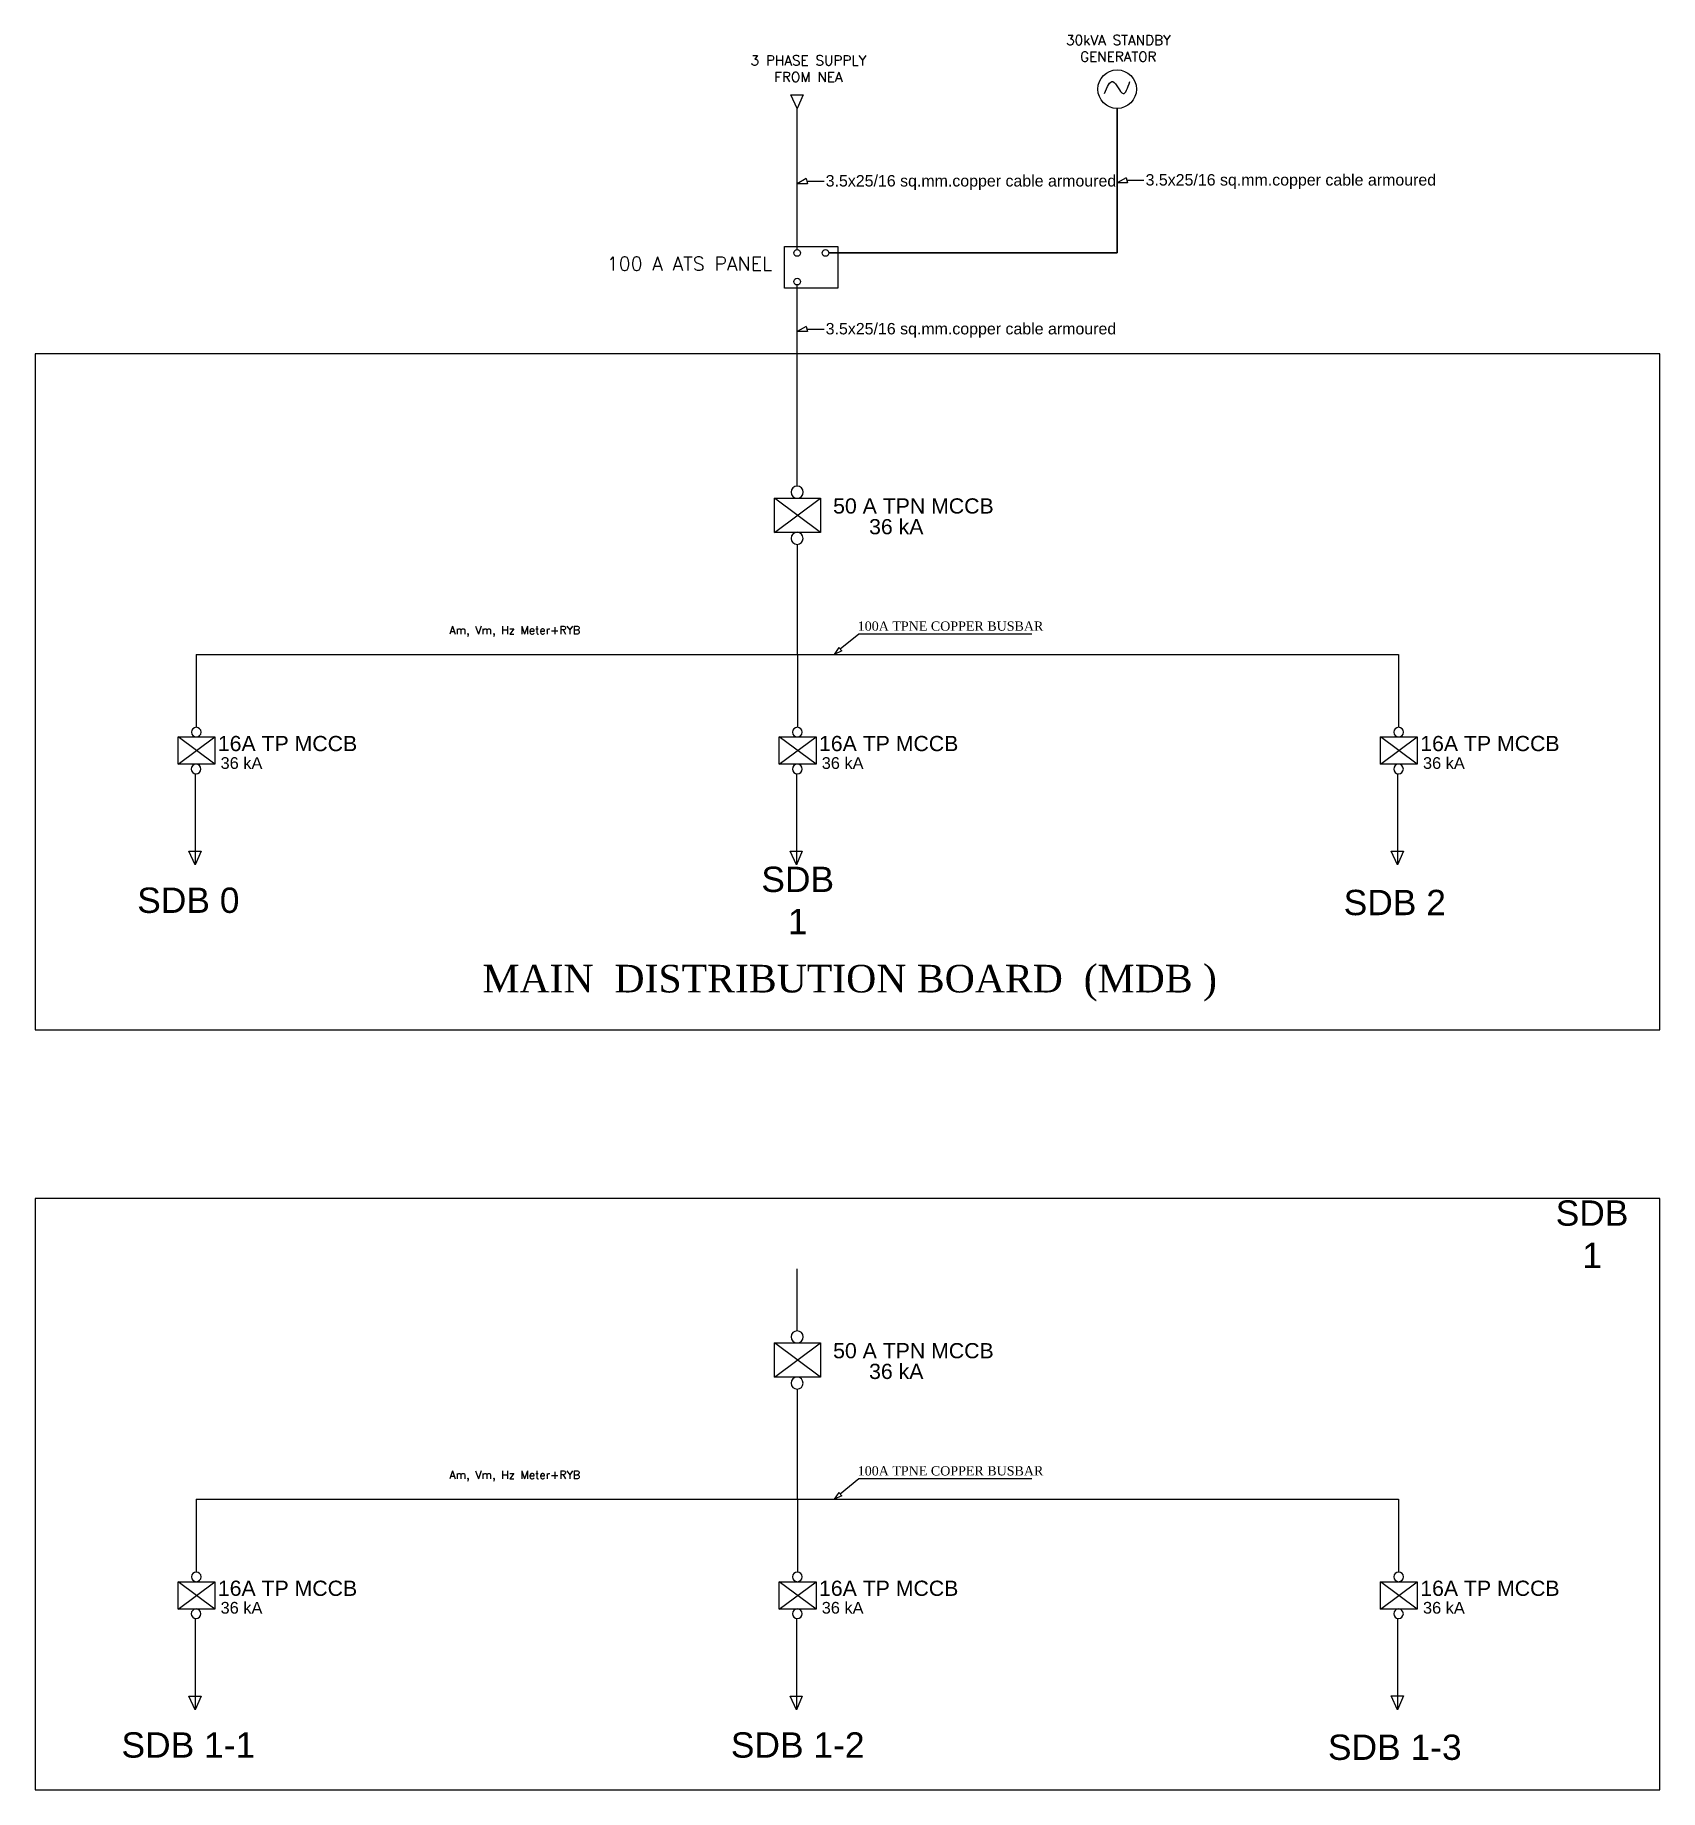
# Model space of a CAD drawing. Header units: millimetres. Extents: x 2390631 to 3136749, y 3674522 to 3929111.
# Drawn here: x 2960654 to 3057453, y 3819888 to 3924445 of the extents above; entities that cross this region are included whole.
import ezdxf

# ---------------------------------------------------------------- set-up
doc = ezdxf.new("R2010")
doc.units = ezdxf.units.MM
doc.header["$MEASUREMENT"] = 0
doc.layers.add('Singleline', color=82, linetype='Continuous', lineweight=20)
doc.styles.add('ARIAL', font='arial.ttf')
doc.styles.add('MM', font='dutch.ttf')
doc.styles.add('ordinary', font='romans.shx')
doc.styles.add('ROOM', font='arial.ttf')

msp = doc.modelspace()

# ---------------------------------------------------------------- texts
at = {"layer": 'Singleline', "color": 1}
for s, height, style, p in [('3.5x25/16 sq.mm.copper cable armoured', 679.67, 'ROOM', (3007753, 3915423)), ('3.5x25/16 sq.mm.copper cable armoured', 679.67, 'ROOM', (3026811, 3915481)), ('3.5x25/16 sq.mm.copper cable armoured', 679.67, 'ROOM', (3007753, 3906612)), ('50 A TPN MCCB', 906.23, 'ROOM', (3008197, 3895937)), ('36 kA', 906.2, 'ROOM', (3010340, 3894702)), ('100A TPNE COPPER BUSBAR', 552.44, 'MM', (3009662, 3888955)), ('16A TP MCCB ', 906.23, 'ROOM', (2971542, 3881781)), ('16A TP MCCB ', 906.23, 'ROOM', (3007356, 3881781)), ('16A TP MCCB ', 906.23, 'ROOM', (3043176, 3881781)), ('36 kA', 697.1, 'ROOM', (2971704, 3880723)), ('36 kA', 697.1, 'ROOM', (3007518, 3880723)), ('36 kA', 697.1, 'ROOM', (3043338, 3880723)), ('MAIN  DISTRIBUTION BOARD  (MDB )', 1645.25, 'MM', (2987301, 3867403)), ('50 A TPN MCCB', 906.23, 'ROOM', (3008197, 3845605)), ('36 kA', 906.2, 'ROOM', (3010340, 3844371)), ('100A TPNE COPPER BUSBAR', 552.44, 'MM', (3009662, 3838623)), ('16A TP MCCB ', 906.23, 'ROOM', (2971542, 3831449)), ('16A TP MCCB ', 906.23, 'ROOM', (3007356, 3831449)), ('16A TP MCCB ', 906.23, 'ROOM', (3043176, 3831449)), ('36 kA', 697.1, 'ROOM', (2971704, 3830392)), ('36 kA', 697.1, 'ROOM', (3007518, 3830392)), ('36 kA', 697.1, 'ROOM', (3043338, 3830392))]:
    msp.add_text(s, height=height, dxfattribs=dict(at, style=style)).set_placement(p)
at = {"layer": 'Singleline', "color": 1, "style": 'ordinary'}
for s, insert, char_height, width, attachment_point in [('30kVA STANDBY \\PGENERATOR', (3025190, 3924445), 593.1, 17130.08, 2), ('3 PHASE SUPPLY FROM NEA', (3006725, 3923233), 593.1, 8414.21, 2), ('100 A ATS PANEL', (2994711, 3911240), 830.34, 23982.12, 1)]:
    msp.add_mtext(s, dxfattribs=dict(at, insert=insert, char_height=char_height, width=width, attachment_point=attachment_point))
at = {"layer": 'Singleline', "char_height": 486.65, "width": 14055.45, "attachment_point": 2, "style": 'ordinary'}
for insert in [(2989233, 3889234), (2989233, 3838902)]:
    msp.add_mtext('Am, Vm, Hz Meter+RYB', dxfattribs=dict(at, insert=insert))
at = {"layer": 'Singleline', "color": 1, "linetype": 'Continuous', "lineweight": 35, "char_height": 1509.3, "attachment_point": 5, "style": 'ARIAL'}
for s, insert, width in [('SDB 1', (3006087, 3872885), 5599.61), ('SDB 2', (3041659, 3872751), 8868.92), ('SDB 1', (3053411, 3853001), 5599.61), ('SDB 1-2', (3006087, 3822554), 13623.2), ('SDB 1-3', (3041659, 3822420), 8868.92)]:
    msp.add_mtext(s, dxfattribs=dict(at, insert=insert, width=width))
for s, insert in [('SDB 0', (2969784, 3872886)), ('SDB 1-1', (2969784, 3822555))]:
    msp.add_mtext(s, dxfattribs=dict(at, insert=insert))

# ---------------------------------------------------------------- linework, layer by layer
at = {"layer": 'Singleline', "ltscale": 2.5}
for p, q in [((3005680, 3920891), (3006413, 3920891)), ((3006588, 3915891), (3006667, 3915591)), ((3025646, 3915949), (3025725, 3915649)), ((3006588, 3907080), (3006667, 3906780)), ((3008544, 3887946), (3008707, 3887750)), ((2969815, 3875814), (2970548, 3875814)), ((3005629, 3875814), (3006362, 3875814)), ((3041450, 3875814), (3042182, 3875814)), ((3008544, 3837614), (3008707, 3837418)), ((2969815, 3825482), (2970548, 3825482)), ((3005629, 3825482), (3006362, 3825482)), ((3041450, 3825483), (3042182, 3825483))]:
    msp.add_line(p, q, dxfattribs=at)
at = {"layer": 'Singleline', "color": 140}
for p, q in [((3006059, 3914354), (3006059, 3920075)), ((3006059, 3911661), (3006059, 3914354)), ((3006059, 3904973), (3006059, 3909556))]:
    msp.add_line(p, q, dxfattribs=at)
at = {"layer": 'Singleline', "color": 4, "lineweight": 25, "ltscale": 10}
for p, q in [((3025116, 3911462), (3025116, 3920075)), ((3007938, 3911462), (3025116, 3911462))]:
    msp.add_line(p, q, dxfattribs=at)
at = {"layer": 'Singleline'}
for p, q in [((3006588, 3915891), (3006059, 3915591)), ((3025646, 3915949), (3025116, 3915649)), ((3006667, 3915591), (3006059, 3915591)), ((3025725, 3915649), (3025116, 3915649)), ((3006588, 3907080), (3006059, 3906780)), ((3006667, 3906780), (3006059, 3906780)), ((3006059, 3897570), (3006059, 3904973)), ((3004703, 3894810), (3007445, 3896848)), ((3007445, 3894810), (3004703, 3896848)), ((3006073, 3887539), (3006073, 3894099)), ((2970259, 3887539), (3041888, 3887539)), ((3008544, 3887946), (3008254, 3887539)), ((3008707, 3887750), (3008254, 3887539)), ((2969170, 3880995), (2971364, 3882625)), ((2971364, 3880995), (2969170, 3882625)), ((3004984, 3880995), (3007178, 3882625)), ((3007178, 3880995), (3004984, 3882625)), ((3040805, 3880995), (3042999, 3882625)), ((3042999, 3880995), (3040805, 3882625)), ((3006059, 3847238), (3006059, 3850940)), ((3004703, 3844479), (3007445, 3846517)), ((3007445, 3844479), (3004703, 3846517)), ((3006073, 3837208), (3006073, 3843768)), ((3008544, 3837614), (3008254, 3837208)), ((3008707, 3837418), (3008254, 3837208)), ((2970259, 3837208), (3041888, 3837208)), ((2969170, 3830663), (2971364, 3832293)), ((2971364, 3830663), (2969170, 3832293)), ((3004984, 3830663), (3007178, 3832293)), ((3007178, 3830663), (3004984, 3832293)), ((3040805, 3830663), (3042999, 3832293)), ((3042999, 3830663), (3040805, 3832293))]:
    msp.add_line(p, q, dxfattribs=at)
at = {"layer": 'Singleline', "color": 4}
for p, q in [((3006628, 3915741), (3007659, 3915741)), ((3025685, 3915799), (3026717, 3915799)), ((3006628, 3906930), (3007659, 3906930))]:
    msp.add_line(p, q, dxfattribs=at)
at = {"layer": 'Singleline', "ltscale": 3}
for p, q in [((3057453, 3905461), (2960654, 3905461)), ((2960654, 3905461), (2960654, 3865173)), ((3057453, 3865173), (3057453, 3905461)), ((2960654, 3865173), (3057453, 3865173)), ((3057453, 3855130), (2960654, 3855130)), ((2960654, 3855130), (2960654, 3819888)), ((3057453, 3819888), (3057453, 3855130)), ((2960654, 3819888), (3057453, 3819888))]:
    msp.add_line(p, q, dxfattribs=at)
at = {"layer": 'Singleline', "ltscale": 6}
for p, q in [((2970259, 3887539), (2970259, 3883202)), ((3006073, 3887539), (3006073, 3883202)), ((3041888, 3887540), (3041888, 3883202)), ((2970193, 3880430), (2970193, 3874998)), ((3006008, 3880430), (3006008, 3874998)), ((3041828, 3880430), (3041828, 3874998)), ((2970259, 3837208), (2970259, 3832870)), ((3006073, 3837208), (3006073, 3832870)), ((3041888, 3837208), (3041888, 3832870)), ((2970193, 3830098), (2970193, 3824666)), ((3006008, 3830098), (3006008, 3824666)), ((3041828, 3830098), (3041828, 3824667))]:
    msp.add_line(p, q, dxfattribs=at)
at = {"layer": 'Singleline'}
for points in [[(3006413, 3920891), (3006059, 3920075), (3005680, 3920891)], [(3020030, 3888760), (3009724, 3888760), (3008625, 3887848)], [(2970548, 3875814), (2970193, 3874998), (2969815, 3875814)], [(3006362, 3875814), (3006008, 3874998), (3005629, 3875814)], [(3042182, 3875814), (3041828, 3874998), (3041450, 3875814)], [(3020030, 3838429), (3009724, 3838429), (3008625, 3837516)], [(2970548, 3825482), (2970193, 3824666), (2969815, 3825482)], [(3006362, 3825482), (3006008, 3824666), (3005629, 3825482)], [(3042182, 3825483), (3041828, 3824667), (3041450, 3825483)]]:
    msp.add_lwpolyline(points, dxfattribs=at)
at = {"layer": 'Singleline', "color": 4}
msp.add_lwpolyline([(3005291, 3911844), (3008479, 3911844), (3008479, 3909367), (3005291, 3909367)], close=True, dxfattribs=at)
at = {"layer": 'Singleline'}
for points in [[(3004703, 3896848), (3007445, 3896848), (3007445, 3894810), (3004703, 3894810)], [(2969170, 3882625), (2971364, 3882625), (2971364, 3880995), (2969170, 3880995)], [(3004984, 3882625), (3007178, 3882625), (3007178, 3880995), (3004984, 3880995)], [(3040805, 3882625), (3042999, 3882625), (3042999, 3880995), (3040805, 3880995)], [(3004703, 3846517), (3007445, 3846517), (3007445, 3844479), (3004703, 3844479)], [(2969170, 3832293), (2971364, 3832293), (2971364, 3830663), (2969170, 3830663)], [(3004984, 3832293), (3007178, 3832293), (3007178, 3830663), (3004984, 3830663)], [(3040805, 3832293), (3042999, 3832293), (3042999, 3830663), (3040805, 3830663)]]:
    msp.add_lwpolyline(points, close=True, dxfattribs=at)
msp.add_circle((3025116, 3921224), 1149, dxfattribs=at)
at = {"layer": 'Singleline', "color": 140}
for centre in [(3006059, 3911462), (3007739, 3911462), (3006059, 3909754)]:
    msp.add_circle(centre, 199, dxfattribs=at)
at = {"layer": 'Singleline', "extrusion": (0, 0, -1)}
for centre, major_axis, start_param, end_param in [((3006057, 3897209), (255, 255), -0.7855263, 5.497659), ((3006048, 3894459), (-255, 255), 0.78527, 7.0684553), ((2970253, 3882913), (204, 204), -0.7855263, 5.497659), ((3006067, 3882913), (204, 204), -0.7855263, 5.497659), ((3041888, 3882913), (204, 204), -0.7855263, 5.497659), ((2970246, 3880714), (-204, 204), 0.78527, 7.0684553), ((3006060, 3880714), (-204, 204), 0.78527, 7.0684553), ((3041881, 3880714), (-204, 204), 0.78527, 7.0684553), ((3006057, 3846877), (255, 255), -0.7855263, 5.497659), ((3006048, 3844128), (-255, 255), 0.78527, 7.0684553), ((2970253, 3832582), (204, 204), -0.7855263, 5.497659), ((3006067, 3832582), (204, 204), -0.7855263, 5.497659), ((3041888, 3832582), (204, 204), -0.7855263, 5.497659), ((2970246, 3830382), (-204, 204), 0.78527, 7.0684553), ((3006060, 3830382), (-204, 204), 0.78527, 7.0684553), ((3041881, 3830382), (-204, 204), 0.78527, 7.0684553)]:
    msp.add_ellipse(centre, major_axis=major_axis, ratio=1, start_param=start_param, end_param=end_param, dxfattribs=at)
at = {"layer": 'Singleline'}
msp.add_spline([(3024370, 3920960), (3024867, 3921674), (3025468, 3920960), (3025872, 3921684)], degree=3, dxfattribs=at)

msp.set_redraw_order([(e.dxf.handle, doc.entitydb.next_handle()) for e in msp.query("TEXT MTEXT ATTDEF DIMENSION ARC_DIMENSION")])  # texts and dimensions are drawn at this point

doc.saveas('drawing.dxf')
